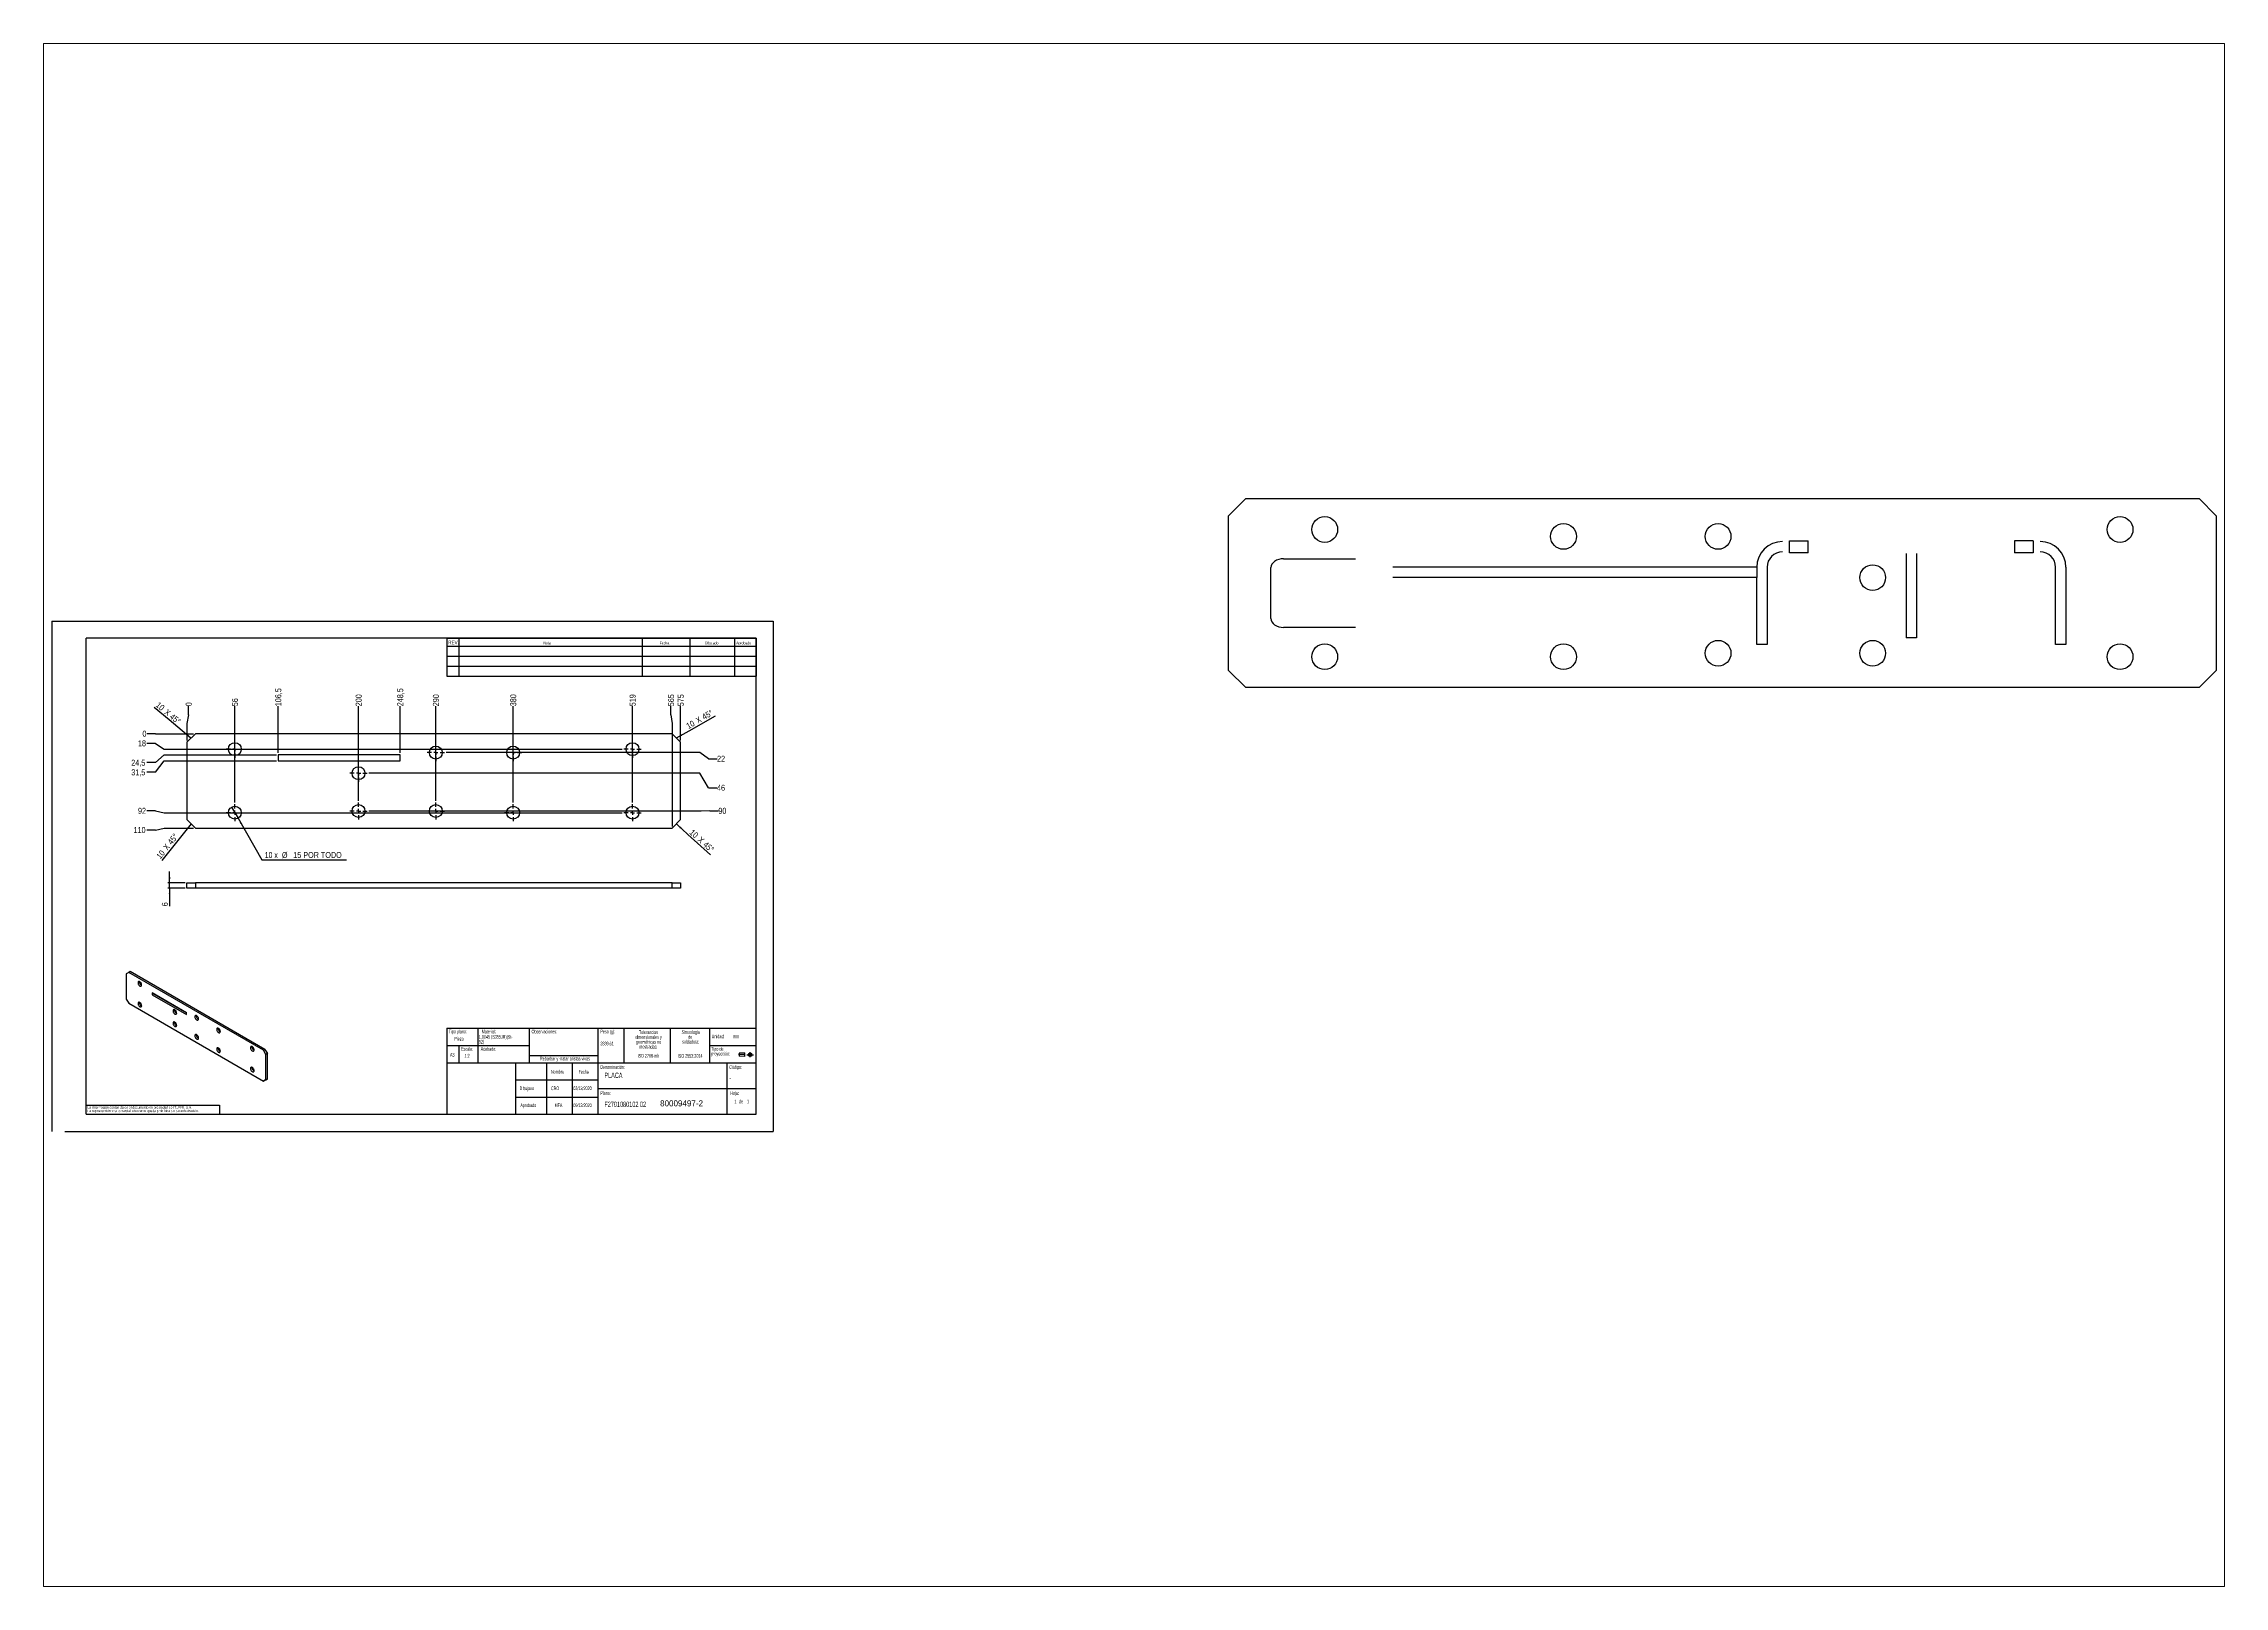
# Paper-space layout 'Presentación2' of a CAD drawing. Extents: x 30 to 267, y 21 to 189.
# The model-space entities are those that its viewports show. They can reach past a viewport. Long polylines and large blocks are cut down to what shows.
import ezdxf

# ---------------------------------------------------------------- set-up
doc = ezdxf.new("R2010")
doc.units = 0
doc.linetypes.add('SLD-CENTRADA-TRAZOS-LARGOS', pattern=[19.05, 15.24, -1.27, 1.27, -1.27])
doc.linetypes.add('SLD-CONTINUA', pattern=[0])
doc.layers.get('0').update_dxf_attribs({"linetype": 'CONTINUOUS'})
for name, color, linetype in [('FORMATO', 7, 'SLD-CONTINUA'), ('MARCADO', 5, 'CONTINUOUS'), ('SLD-0', 179, 'SLD-CONTINUA')]:
    doc.layers.add(name, color=color, linetype=linetype)
doc.styles.add('SLDTEXTSTYLE0', font='TXT', dxfattribs={"width": 0.605})
doc.styles.add('SLDTEXTSTYLE1', font='TXT', dxfattribs={"width": 0.75})
doc.styles.add('SLDTEXTSTYLE2', font='TXT', dxfattribs={"width": 0.6875})
doc.dimstyles.new('SLDDIMSTYLE0', dxfattribs={"dimtxt": 3.5, "dimasz": 3.5, "dimexe": 0, "dimexo": 0.0625, "dimgap": 0.875, "dimtad": 0, "dimtih": 1, "dimtoh": 1, "dimdec": 0, "dimlfac": 2, "dimrnd": 1e-09, "dimdsep": 46, "dimtxsty": 'SLDTEXTSTYLE1', "dimblk1": 'NONE', "dimblk2": 'NONE', "dimsah": 1, "dimcen": 0.09, "dimadec": 0, "dimazin": 0, "dimtfac": 1, "dimtdec": 0, "dimtofl": 0, "dimtmove": 0, "dimatfit": 3, "dimldrblk": 'NONE', "dimfxl": 1, "dimtolj": 1, "dimtzin": 12, "dimarcsym": 0})
doc.dimstyles.new('SLDDIMSTYLE1', dxfattribs={"dimtxt": 3.5, "dimasz": 3.5, "dimexe": 0, "dimexo": 0.0625, "dimgap": 0.875, "dimtad": 0, "dimtih": 1, "dimtoh": 1, "dimdec": 1, "dimlfac": 2, "dimrnd": 1e-09, "dimzin": 12, "dimdsep": 46, "dimtxsty": 'SLDTEXTSTYLE1', "dimblk1": 'NONE', "dimblk2": 'NONE', "dimsah": 1, "dimcen": 0.09, "dimadec": 0, "dimazin": 0, "dimtfac": 1, "dimtdec": 1, "dimtofl": 0, "dimtmove": 0, "dimatfit": 3, "dimldrblk": 'NONE', "dimfxl": 1, "dimtolj": 1, "dimtzin": 12, "dimarcsym": 0})
doc.dimstyles.new('SLDDIMSTYLE2', dxfattribs={"dimtxt": 3.5, "dimasz": 3.5, "dimexe": 0, "dimexo": 0.0625, "dimgap": 0.875, "dimtad": 0, "dimtih": 1, "dimtoh": 1, "dimdec": 6, "dimlfac": 2, "dimrnd": 1e-09, "dimzin": 12, "dimdsep": 46, "dimtxsty": 'SLDTEXTSTYLE1', "dimblk1": 'NONE', "dimsah": 1, "dimcen": 0, "dimadec": 0, "dimazin": 0, "dimtfac": 1, "dimtdec": 1, "dimtmove": 0, "dimatfit": 3, "dimldrblk": 'NONE', "dimfxl": 1, "dimtolj": 1, "dimtzin": 12, "dimarcsym": 0})
doc.dimstyles.new('SLDDIMSTYLE3', dxfattribs={"dimtxt": 3.5, "dimasz": 3.5, "dimexe": 0, "dimexo": 0.0625, "dimgap": 0.875, "dimtad": 1, "dimdec": 1, "dimlfac": 2, "dimrnd": 1e-09, "dimzin": 12, "dimdsep": 46, "dimtxsty": 'SLDTEXTSTYLE1', "dimsah": 1, "dimcen": 0.09, "dimadec": 0, "dimazin": 0, "dimtfac": 1, "dimtdec": 1, "dimtmove": 0, "dimatfit": 0, "dimfxl": 1, "dimtolj": 1, "dimtzin": 12, "dimarcsym": 0})

# ---------------------------------------------------------------- blocks, each defined once
blk = doc.blocks.new('BLOQUE3')
at = {"color": 7, "linetype": 'SLD-CENTRADA-TRAZOS-LARGOS'}
for p, q in [((397.9, 130.1), (394.8, 130.1)), ((398.9, 130), (402.2, 130)), ((400.5, 128.8), (400.5, 131.2))]:
    blk.add_line(p, q, dxfattribs=at)
at = {"color": 7, "linetype": 'SLD-CONTINUA'}
for p, q in [((397.7, 130.9), (395.2, 130.8)), ((395.2, 130.8), (395.2, 129.3)), ((397.7, 129.2), (395.2, 129.3)), ((397.7, 130.9), (397.7, 129.2))]:
    blk.add_line(p, q, dxfattribs=at)
for radius in [0.892, 0.713]:
    blk.add_circle((400.5, 130), radius, dxfattribs=at)
blk = doc.blocks.new('SW_NOTE_0')
at = {"layer": 'SLD-0', "color": 0, "attachment_point": 2, "style": 'SLDTEXTSTYLE0'}
for s, insert, char_height in [('dimensionales y', (7.5, -0.1), 2.117), ('Tolerancias', (7.4, 2.7), 2.117), ('geométricas no', (7.5, -2.9), 2.117), ('mostradas:', (7.4, -5.7), 2.12)]:
    blk.add_mtext(s, dxfattribs=dict(at, insert=insert, char_height=char_height))
blk = doc.blocks.new('SW_NOTE_0_1')
at = {"layer": 'SLD-0', "color": 0, "attachment_point": 1, "style": 'SLDTEXTSTYLE0'}
for s, insert, char_height in [('Tipo de', (0, 2.7), 2.12), ('proyección:', (0, -0.1), 2.117)]:
    blk.add_mtext(s, dxfattribs=dict(at, insert=insert, char_height=char_height))
blk = doc.blocks.new('SW_NOTE_0_2')
at = {"layer": 'SLD-0', "color": 0, "char_height": 2.12, "attachment_point": 2, "style": 'SLDTEXTSTYLE0'}
for s, insert in [('Simbologia', (7.1, 2.7)), ('de', (6.8, -0.1)), ('soldadura:', (7.1, -2.9))]:
    blk.add_mtext(s, dxfattribs=dict(at, insert=insert))
blk = doc.blocks.new('SW_NOTE_0_3')
at = {"layer": 'SLD-0', "color": 0, "attachment_point": 1, "style": 'SLDTEXTSTYLE0'}
for s, insert, char_height in [('1.0045 (S355JR)(St-', (0, 2.7), 2.117), ('52)', (0, -0.1), 2.12)]:
    blk.add_mtext(s, dxfattribs=dict(at, insert=insert, char_height=char_height))
blk = doc.blocks.new('SW_NOTE_0_4')
at = {"layer": 'SLD-0', "color": 0, "char_height": 1.5, "attachment_point": 1, "style": 'SLDTEXTSTYLE1'}
for s, insert in [('La información contenida en el documento es propiedad de ITURRI, S.A.', (0, 1.9)), ('La reproducción total o parcial a terceros queda prohibida sin su autorización.', (0, -0.1))]:
    blk.add_mtext(s, dxfattribs=dict(at, insert=insert))
blk = doc.blocks.new('SW_NOTE_0_5')
at = {"layer": 'SLD-0', "color": 0, "attachment_point": 2, "style": 'SLDTEXTSTYLE0'}
for s, insert, char_height in [('dimensionales y', (7.5, -0.1), 2.117), ('Tolerancias', (7.4, 2.7), 2.117), ('geométricas no', (7.5, -2.9), 2.117), ('mostradas:', (7.4, -5.7), 2.12)]:
    blk.add_mtext(s, dxfattribs=dict(at, insert=insert, char_height=char_height))
blk = doc.blocks.new('SW_NOTE_0_6')
at = {"layer": 'SLD-0', "color": 0, "attachment_point": 1, "style": 'SLDTEXTSTYLE0'}
for s, insert, char_height in [('Tipo de', (0, 2.7), 2.12), ('proyección:', (0, -0.1), 2.117)]:
    blk.add_mtext(s, dxfattribs=dict(at, insert=insert, char_height=char_height))
blk = doc.blocks.new('SW_NOTE_0_7')
at = {"layer": 'SLD-0', "color": 0, "char_height": 2.12, "attachment_point": 2, "style": 'SLDTEXTSTYLE0'}
for s, insert in [('Simbologia', (7.1, 2.7)), ('de', (6.8, -0.1)), ('soldadura:', (7.1, -2.9))]:
    blk.add_mtext(s, dxfattribs=dict(at, insert=insert))
blk = doc.blocks.new('SW_NOTE_0_8')
at = {"layer": 'SLD-0', "color": 0, "attachment_point": 1, "style": 'SLDTEXTSTYLE0'}
for s, insert, char_height in [('1.0045 (S355JR)(St-', (0, 2.7), 2.117), ('52)', (0, -0.1), 2.12)]:
    blk.add_mtext(s, dxfattribs=dict(at, insert=insert, char_height=char_height))
blk = doc.blocks.new('SW_NOTE_0_9')
at = {"layer": 'SLD-0', "color": 0, "char_height": 1.5, "attachment_point": 1, "style": 'SLDTEXTSTYLE1'}
for s, insert in [('La información contenida en el documento es propiedad de ITURRI, S.A.', (0, 1.9)), ('La reproducción total o parcial a terceros queda prohibida sin su autorización.', (0, -0.1))]:
    blk.add_mtext(s, dxfattribs=dict(at, insert=insert))
blk = doc.blocks.new('_D')
at = {"layer": 'FORMATO', "transparency": 16777216}
for p, q in [((79.7, 242.4), (78.6, 237.4)), ((79.7, 242.4), (79.7, 247.4)), ((78.6, 237.4), (78.6, 227.4))]:
    blk.add_line(p, q, dxfattribs=at)
at = {"layer": 'FORMATO', "transparency": 16777216, "insert": (78, 247.4), "char_height": 3.5, "attachment_point": 1, "rotation": 90, "style": 'SLDTEXTSTYLE1'}
blk.add_mtext('0', dxfattribs=at)
blk = doc.blocks.new('_NONE')
blk = doc.blocks.new('_D_1')
at = {"layer": 'FORMATO', "color": 7, "transparency": 16777216}
blk.add_line((106.6, 191.4), (106.6, 247.4), dxfattribs=at)
at = {"layer": 'FORMATO', "color": 7, "transparency": 16777216, "insert": (104.9, 247.4), "char_height": 3.5, "attachment_point": 1, "rotation": 90, "style": 'SLDTEXTSTYLE1'}
blk.add_mtext('56', dxfattribs=at)
blk = doc.blocks.new('_D_2')
at = {"layer": 'FORMATO', "color": 7, "transparency": 16777216}
blk.add_line((131.8, 220.2), (131.8, 247.4), dxfattribs=at)
at = {"layer": 'FORMATO', "color": 7, "transparency": 16777216, "insert": (130.1, 247.4), "char_height": 3.5, "attachment_point": 1, "rotation": 90, "style": 'SLDTEXTSTYLE1'}
blk.add_mtext('106,5', dxfattribs=at)
blk = doc.blocks.new('_D_3')
at = {"layer": 'FORMATO', "color": 7, "transparency": 16777216}
blk.add_line((178.6, 192.4), (178.6, 247.4), dxfattribs=at)
at = {"layer": 'FORMATO', "color": 7, "transparency": 16777216, "insert": (176.9, 247.4), "char_height": 3.5, "attachment_point": 1, "rotation": 90, "style": 'SLDTEXTSTYLE1'}
blk.add_mtext('200', dxfattribs=at)
blk = doc.blocks.new('_D_4')
at = {"layer": 'FORMATO', "color": 7, "transparency": 16777216}
blk.add_line((202.8, 220.2), (202.8, 247.4), dxfattribs=at)
at = {"layer": 'FORMATO', "color": 7, "transparency": 16777216, "insert": (201.1, 247.4), "char_height": 3.5, "attachment_point": 1, "rotation": 90, "style": 'SLDTEXTSTYLE1'}
blk.add_mtext('248,5', dxfattribs=at)
blk = doc.blocks.new('_D_5')
at = {"layer": 'FORMATO', "color": 7, "transparency": 16777216}
blk.add_line((223.6, 192.4), (223.6, 247.4), dxfattribs=at)
at = {"layer": 'FORMATO', "color": 7, "transparency": 16777216, "insert": (221.9, 247.4), "char_height": 3.5, "attachment_point": 1, "rotation": 90, "style": 'SLDTEXTSTYLE1'}
blk.add_mtext('290', dxfattribs=at)
blk = doc.blocks.new('_D_6')
at = {"layer": 'FORMATO', "color": 7, "transparency": 16777216}
blk.add_line((268.6, 191.4), (268.6, 247.4), dxfattribs=at)
at = {"layer": 'FORMATO', "color": 7, "transparency": 16777216, "insert": (266.9, 247.4), "char_height": 3.5, "attachment_point": 1, "rotation": 90, "style": 'SLDTEXTSTYLE1'}
blk.add_mtext('380', dxfattribs=at)
blk = doc.blocks.new('_D_7')
at = {"layer": 'FORMATO', "color": 7, "transparency": 16777216}
blk.add_line((338.1, 191.4), (338.1, 247.4), dxfattribs=at)
at = {"layer": 'FORMATO', "color": 7, "transparency": 16777216, "insert": (336.4, 247.4), "char_height": 3.5, "attachment_point": 1, "rotation": 90, "style": 'SLDTEXTSTYLE1'}
blk.add_mtext('519', dxfattribs=at)
blk = doc.blocks.new('_D_8')
at = {"layer": 'FORMATO', "color": 7, "transparency": 16777216}
for p, q in [((360.5, 242.4), (360.5, 247.4)), ((360.5, 242.4), (361.1, 237.4)), ((361.1, 237.4), (361.1, 177.4))]:
    blk.add_line(p, q, dxfattribs=at)
at = {"layer": 'FORMATO', "color": 7, "transparency": 16777216, "insert": (358.8, 247.4), "char_height": 3.5, "attachment_point": 1, "rotation": 90, "style": 'SLDTEXTSTYLE1'}
blk.add_mtext('565', dxfattribs=at)
blk = doc.blocks.new('_D_9')
at = {"layer": 'FORMATO', "color": 7, "transparency": 16777216}
blk.add_line((366.1, 227.4), (366.1, 247.4), dxfattribs=at)
at = {"layer": 'FORMATO', "color": 7, "transparency": 16777216, "insert": (364.4, 247.4), "char_height": 3.5, "attachment_point": 1, "rotation": 90, "style": 'SLDTEXTSTYLE1'}
blk.add_mtext('575', dxfattribs=at)
blk = doc.blocks.new('_D_10')
at = {"layer": 'FORMATO', "transparency": 16777216}
for p, q in [((60.4, 231.4), (55.4, 231.4)), ((60.4, 231.4), (65.4, 231.4)), ((65.4, 231.4), (82.6, 231.4))]:
    blk.add_line(p, q, dxfattribs=at)
at = {"layer": 'FORMATO', "transparency": 16777216, "insert": (52.8, 233.2), "char_height": 3.5, "attachment_point": 1, "style": 'SLDTEXTSTYLE1'}
blk.add_mtext('0', dxfattribs=at)
blk = doc.blocks.new('_D_11')
at = {"layer": 'FORMATO', "color": 7, "transparency": 16777216}
for p, q in [((60.4, 225.8), (55.4, 225.8)), ((60.4, 225.8), (65.4, 222.4)), ((65.4, 222.4), (332.1, 222.4))]:
    blk.add_line(p, q, dxfattribs=at)
at = {"layer": 'FORMATO', "color": 7, "transparency": 16777216, "insert": (50.2, 227.6), "char_height": 3.5, "attachment_point": 1, "style": 'SLDTEXTSTYLE1'}
blk.add_mtext('18', dxfattribs=at)
blk = doc.blocks.new('_D_12')
at = {"layer": 'FORMATO', "color": 7, "transparency": 16777216}
for p, q in [((377.3, 220.4), (229.6, 220.4)), ((382.3, 216.8), (377.3, 220.4)), ((382.3, 216.8), (387.3, 216.8))]:
    blk.add_line(p, q, dxfattribs=at)
at = {"layer": 'FORMATO', "color": 7, "transparency": 16777216, "insert": (387.3, 218.6), "char_height": 3.5, "attachment_point": 1, "style": 'SLDTEXTSTYLE1'}
blk.add_mtext('22', dxfattribs=at)
blk = doc.blocks.new('_D_13')
at = {"layer": 'FORMATO', "color": 7, "transparency": 16777216}
for p, q in [((60.4, 214.6), (65.4, 219.2)), ((65.4, 219.2), (130.8, 219.2)), ((60.4, 214.6), (55.4, 214.6))]:
    blk.add_line(p, q, dxfattribs=at)
at = {"layer": 'FORMATO', "color": 7, "transparency": 16777216, "insert": (46.3, 216.3), "char_height": 3.5, "attachment_point": 1, "style": 'SLDTEXTSTYLE1'}
blk.add_mtext('24,5', dxfattribs=at)
blk = doc.blocks.new('_D_14')
at = {"layer": 'FORMATO', "color": 7, "transparency": 16777216}
for p, q in [((60.4, 209), (55.4, 209)), ((60.4, 209), (65.4, 215.7)), ((65.4, 215.7), (130.8, 215.7))]:
    blk.add_line(p, q, dxfattribs=at)
at = {"layer": 'FORMATO', "color": 7, "transparency": 16777216, "insert": (46.3, 210.7), "char_height": 3.5, "attachment_point": 1, "style": 'SLDTEXTSTYLE1'}
blk.add_mtext('31,5', dxfattribs=at)
blk = doc.blocks.new('_D_15')
at = {"layer": 'FORMATO', "color": 7, "transparency": 16777216}
for p, q in [((377.3, 208.4), (184.6, 208.4)), ((382.3, 200), (377.3, 208.4)), ((382.3, 200), (387.3, 200))]:
    blk.add_line(p, q, dxfattribs=at)
at = {"layer": 'FORMATO', "color": 7, "transparency": 16777216, "insert": (387.3, 201.7), "char_height": 3.5, "attachment_point": 1, "style": 'SLDTEXTSTYLE1'}
blk.add_mtext('46', dxfattribs=at)
blk = doc.blocks.new('_D_16')
at = {"layer": 'FORMATO', "color": 7, "transparency": 16777216}
for p, q in [((378.1, 186.4), (184.6, 186.4)), ((383.1, 186.6), (378.1, 186.4)), ((383.1, 186.6), (388.1, 186.6))]:
    blk.add_line(p, q, dxfattribs=at)
at = {"layer": 'FORMATO', "color": 7, "transparency": 16777216, "insert": (388.1, 188.3), "char_height": 3.5, "attachment_point": 1, "style": 'SLDTEXTSTYLE1'}
blk.add_mtext('90', dxfattribs=at)
blk = doc.blocks.new('_D_17')
at = {"layer": 'FORMATO', "color": 7, "transparency": 16777216}
for p, q in [((60.4, 186.6), (55.4, 186.6)), ((60.4, 186.6), (65.4, 185.4)), ((65.4, 185.4), (332.1, 185.4))]:
    blk.add_line(p, q, dxfattribs=at)
at = {"layer": 'FORMATO', "color": 7, "transparency": 16777216, "insert": (50.2, 188.3), "char_height": 3.5, "attachment_point": 1, "style": 'SLDTEXTSTYLE1'}
blk.add_mtext('92', dxfattribs=at)
blk = doc.blocks.new('_D_18')
at = {"layer": 'FORMATO', "color": 7, "transparency": 16777216}
for p, q in [((60.4, 175.3), (55.4, 175.3)), ((60.4, 175.3), (65.4, 176.4)), ((65.4, 176.4), (82.6, 176.4))]:
    blk.add_line(p, q, dxfattribs=at)
at = {"layer": 'FORMATO', "color": 7, "transparency": 16777216, "insert": (47.6, 177.1), "char_height": 3.5, "attachment_point": 1, "style": 'SLDTEXTSTYLE1'}
blk.add_mtext('110', dxfattribs=at)
blk = doc.blocks.new('SW_CHAMFER_DIMENSION_0')
at = {"layer": 'FORMATO', "color": 0}
for p, q in [((8.7, -7.2), (0, 0)), ((21.5, -17.8), (8.7, -7.2))]:
    blk.add_line(p, q, dxfattribs=at)
blk.add_solid([(21.5, -17.8), (19.2, -15.1), (18.5, -15.9)], dxfattribs=at)
at = {"layer": 'FORMATO', "color": 0, "char_height": 3.5, "attachment_point": 1, "rotation": 320.4337, "style": 'SLDTEXTSTYLE1'}
for s, insert in [('10', (2.9, 3.5)), ('X', (7.9, -0.7)), ('45°', (11, -3.3))]:
    blk.add_mtext(s, dxfattribs=dict(at, insert=insert))
blk = doc.blocks.new('SW_CHAMFER_DIMENSION_1')
at = {"layer": 'FORMATO', "color": 0}
for p, q in [((17.1, 21.3), (7.1, 8.8)), ((7.1, 8.8), (0, 0))]:
    blk.add_line(p, q, dxfattribs=at)
blk.add_solid([(17.1, 21.3), (14.5, 18.9), (15.3, 18.3)], dxfattribs=at)
at = {"layer": 'FORMATO', "color": 0, "char_height": 3.5, "attachment_point": 1, "rotation": 51.2701, "style": 'SLDTEXTSTYLE1'}
for s, insert in [('45°', (3.1, 11.1)), ('10', (-3.5, 2.8)), ('X', (0.5, 7.9))]:
    blk.add_mtext(s, dxfattribs=dict(at, insert=insert))
blk = doc.blocks.new('SW_CHAMFER_DIMENSION_2')
at = {"layer": 'FORMATO', "color": 0}
for p, q in [((-6.7, 6.2), (0, 0)), ((0, 0), (13.1, -11.9))]:
    blk.add_line(p, q, dxfattribs=at)
blk.add_solid([(-6.7, 6.2), (-4.5, 3.4), (-3.8, 4.2)], dxfattribs=at)
at = {"layer": 'FORMATO', "color": 0, "char_height": 3.5, "attachment_point": 1, "rotation": 317.7625, "style": 'SLDTEXTSTYLE1'}
for s, insert in [('10', (3, 3.3)), ('X', (7.8, -1)), ('45°', (10.9, -3.8))]:
    blk.add_mtext(s, dxfattribs=dict(at, insert=insert))
blk = doc.blocks.new('SW_CHAMFER_DIMENSION_3')
at = {"layer": 'FORMATO', "color": 0}
for p, q in [((-7.5, -4.2), (0, 0)), ((0, 0), (15.3, 8.7))]:
    blk.add_line(p, q, dxfattribs=at)
blk.add_solid([(-7.5, -4.2), (-4.2, -3), (-4.7, -2.1)], dxfattribs=at)
at = {"layer": 'FORMATO', "color": 0, "char_height": 3.5, "attachment_point": 1, "rotation": 29.6198, "style": 'SLDTEXTSTYLE1'}
for s, insert in [('10', (-2.2, 3.9)), ('X', (3.4, 7.1)), ('45°', (7, 9.2))]:
    blk.add_mtext(s, dxfattribs=dict(at, insert=insert))
blk = doc.blocks.new('_D_19')
at = {"layer": 'FORMATO', "transparency": 16777216}
for p, q in [((104.7, 188.7), (108.5, 182.2)), ((108.5, 182.2), (122.4, 158.1)), ((122.4, 158.1), (171.5, 158.1))]:
    blk.add_line(p, q, dxfattribs=at)
blk.add_solid([(108.5, 182.2), (109.8, 178.9), (110.7, 179.4)], dxfattribs=at)
at = {"layer": 'FORMATO', "transparency": 16777216, "char_height": 3.5, "attachment_point": 1}
for s, insert, style in [('10 x', (124, 162.6), 'SLDTEXTSTYLE2'), ('%%c', (134, 162.6), 'SLDTEXTSTYLE1'), ('15 POR TODO', (140.6, 162.6), 'SLDTEXTSTYLE1')]:
    blk.add_mtext(s, dxfattribs=dict(at, insert=insert, style=style))
blk = doc.blocks.new('SW_CENTERMARKSYMBOL_0')
at = {"layer": 'FORMATO', "color": 0}
for p, q in [((-2.5, 0), (-5, 0)), ((0, 0), (-1.25, 0)), ((0, 2.5), (0, 5)), ((0, 0), (0, 1.25)), ((0, 0), (0, -1.25)), ((0, 0), (1.25, 0)), ((2.5, 0), (5, 0)), ((0, -2.5), (0, -5))]:
    blk.add_line(p, q, dxfattribs=at)
blk = doc.blocks.new('SW_CENTERMARKSYMBOL_1')
at = {"layer": 'FORMATO', "color": 0}
for p, q in [((-2.5, 0), (-5, 0)), ((0, 0), (-1.25, 0)), ((0, 2.5), (0, 5)), ((0, 0), (0, 1.25)), ((0, 0), (0, -1.25)), ((0, 0), (1.25, 0)), ((2.5, 0), (5, 0)), ((0, -2.5), (0, -5))]:
    blk.add_line(p, q, dxfattribs=at)
blk = doc.blocks.new('SW_CENTERMARKSYMBOL_2')
at = {"layer": 'FORMATO', "color": 0}
for p, q in [((-2.5, 0), (-5, 0)), ((0, 0), (-1.25, 0)), ((0, 2.5), (0, 5)), ((0, 0), (0, 1.25)), ((0, 0), (0, -1.25)), ((0, 0), (1.25, 0)), ((2.5, 0), (5, 0)), ((0, -2.5), (0, -5))]:
    blk.add_line(p, q, dxfattribs=at)
blk = doc.blocks.new('SW_CENTERMARKSYMBOL_3')
at = {"layer": 'FORMATO', "color": 0}
for p, q in [((-2.5, 0), (-5, 0)), ((0, 0), (-1.25, 0)), ((0, 2.5), (0, 5)), ((0, 0), (0, 1.25)), ((0, 0), (0, -1.25)), ((0, 0), (1.25, 0)), ((2.5, 0), (5, 0)), ((0, -2.5), (0, -5))]:
    blk.add_line(p, q, dxfattribs=at)
blk = doc.blocks.new('SW_CENTERMARKSYMBOL_4')
at = {"layer": 'FORMATO', "color": 0}
for p, q in [((-2.5, 0), (-5, 0)), ((0, 0), (-1.25, 0)), ((0, 2.5), (0, 5)), ((0, 0), (0, 1.25)), ((0, 0), (0, -1.25)), ((0, 0), (1.25, 0)), ((2.5, 0), (5, 0)), ((0, -2.5), (0, -5))]:
    blk.add_line(p, q, dxfattribs=at)
blk = doc.blocks.new('SW_CENTERMARKSYMBOL_5')
at = {"layer": 'FORMATO', "color": 0}
for p, q in [((-2.5, 0), (-5, 0)), ((0, 0), (-1.25, 0)), ((0, 2.5), (0, 5)), ((0, 0), (0, 1.25)), ((0, 0), (0, -1.25)), ((0, 0), (1.25, 0)), ((2.5, 0), (5, 0)), ((0, -2.5), (0, -5))]:
    blk.add_line(p, q, dxfattribs=at)
blk = doc.blocks.new('SW_CENTERMARKSYMBOL_6')
at = {"layer": 'FORMATO', "color": 0}
for p, q in [((-2.5, 0), (-5, 0)), ((0, 0), (-1.25, 0)), ((0, 2.5), (0, 5)), ((0, 0), (0, 1.25)), ((0, 0), (0, -1.25)), ((0, 0), (1.25, 0)), ((2.5, 0), (5, 0)), ((0, -2.5), (0, -5))]:
    blk.add_line(p, q, dxfattribs=at)
blk = doc.blocks.new('SW_CENTERMARKSYMBOL_7')
at = {"layer": 'FORMATO', "color": 0}
for p, q in [((-2.5, 0), (-5, 0)), ((0, 0), (-1.25, 0)), ((0, 2.5), (0, 5)), ((0, 0), (0, 1.25)), ((0, 0), (0, -1.25)), ((0, 0), (1.25, 0)), ((2.5, 0), (5, 0)), ((0, -2.5), (0, -5))]:
    blk.add_line(p, q, dxfattribs=at)
blk = doc.blocks.new('SW_CENTERMARKSYMBOL_8')
at = {"layer": 'FORMATO', "color": 0}
for p, q in [((-2.5, 0), (-5, 0)), ((0, 0), (-1.25, 0)), ((0, 2.5), (0, 5)), ((0, 0), (0, 1.25)), ((0, 0), (0, -1.25)), ((0, 0), (1.25, 0)), ((2.5, 0), (5, 0)), ((0, -2.5), (0, -5))]:
    blk.add_line(p, q, dxfattribs=at)
blk = doc.blocks.new('SW_CENTERMARKSYMBOL_9')
at = {"layer": 'FORMATO', "color": 0}
for p, q in [((-2.5, 0), (-5, 0)), ((0, 0), (-1.25, 0)), ((0, 2.5), (0, 5)), ((0, 0), (0, 1.25)), ((0, 0), (0, -1.25)), ((0, 0), (1.25, 0)), ((2.5, 0), (5, 0)), ((0, -2.5), (0, -5))]:
    blk.add_line(p, q, dxfattribs=at)
blk = doc.blocks.new('_D_20')
at = {"layer": 'FORMATO', "color": 7, "transparency": 16777216}
for p, q in [((77.6, 144.6), (67.6, 144.6)), ((77.6, 141.6), (67.6, 141.6)), ((68.6, 144.6), (68.6, 151.3)), ((68.6, 141.6), (68.6, 144.6)), ((68.6, 141.6), (68.6, 131))]:
    blk.add_line(p, q, dxfattribs=at)
for points in [[(68.6, 144.6), (69.1, 148.1), (68.1, 148.1)], [(68.6, 141.6), (68.1, 138.1), (69.1, 138.1)]]:
    blk.add_solid(points, dxfattribs=at)
at = {"layer": 'FORMATO', "color": 7, "transparency": 16777216, "insert": (64.1, 131), "char_height": 3.5, "attachment_point": 1, "rotation": 90, "style": 'SLDTEXTSTYLE1'}
blk.add_mtext('6', dxfattribs=at)

msp = doc.modelspace()

# ---------------------------------------------------------------- linework, layer by layer
at = {"color": 7, "linetype": 'SLD-CONTINUA'}
for p, q in [((695.11395429, 368.23984443), (685.11393403, 358.23984465)), ((695.11395429, 368.23984443), (1250.11394654, 368.23984443)), ((1260.11394446, 358.23984465), (1250.11394654, 368.23984443)), ((685.11393403, 268.23984667), (685.11393403, 358.23984465)), ((1260.11394446, 358.23984465), (1260.11394446, 268.23984667)), ((1011.6139475, 343.73984507), (1022.6139475, 343.73984507)), ((1011.6139475, 343.23984499), (1011.6139475, 343.73984507)), ((1011.6139475, 336.73984491), (1011.6139475, 343.23984499)), ((1022.6139475, 336.73984491), (1022.6139475, 343.73984507)), ((1142.61394656, 343.73984507), (1142.61394656, 336.73984491)), ((1153.61394656, 343.73984507), (1153.61394656, 343.23984499)), ((1153.61394656, 343.23984499), (1153.61394656, 336.73984491)), ((1022.6139475, 336.73984491), (1011.6139475, 336.73984491)), ((1153.61394656, 336.73984491), (1142.61394656, 336.73984491)), ((0, 297), (420, 297)), ((0, 297), (0, -0.00134922)), ((420, 297), (420, 0)), ((410, 287), (20, 287)), ((20, 10), (20, 287)), ((410, 10), (410, 287)), ((685.11393403, 268.23984667), (695.11395429, 258.2398413)), ((1250.11394654, 258.2398413), (1260.11394446, 268.23984667)), ((1250.11394654, 258.2398413), (695.11395429, 258.2398413)), ((83.59751224, 231.44508688), (78.59751701, 226.44508792)), ((361.09751582, 231.44508688), (83.59751224, 231.44508688)), ((366.09751105, 226.44508792), (361.09751582, 231.44508688)), ((78.59751701, 226.44508792), (78.59751701, 181.44508614)), ((202.84751363, 219.1950872), (131.84751689, 219.1950872)), ((131.84751689, 219.1950872), (131.84751689, 215.69508663)), ((202.84751363, 215.69508663), (202.84751363, 219.1950872)), ((366.09751105, 181.44508614), (366.09751105, 226.44508792)), ((131.84751689, 215.69508663), (202.84751363, 215.69508663)), ((78.59751701, 181.44508614), (83.59751224, 176.44508718)), ((361.09751582, 176.44508718), (366.09751105, 181.44508614)), ((83.59751224, 176.44508718), (361.09751582, 176.44508718)), ((78.59751701, 141.58194399), (78.59751701, 144.58194401)), ((78.59751701, 144.58194401), (83.59751224, 144.58194401)), ((83.59751224, 141.58194399), (78.59751701, 141.58194399)), ((83.59751224, 144.58194401), (83.59751224, 141.58194399)), ((361.09751582, 144.58194401), (83.59751224, 144.58194401)), ((361.09751582, 141.58194399), (83.59751224, 141.58194399)), ((361.09751582, 141.58194399), (361.09751582, 144.58194401)), ((361.09751582, 144.58194401), (366.09751105, 144.58194401)), ((366.09751105, 141.58194399), (361.09751582, 141.58194399)), ((366.09751105, 144.58194401), (366.09751105, 141.58194399)), ((44.77846209, 92.55234705), (43.36424988, 91.7356731)), ((43.36424988, 91.7356731), (43.36424988, 77.0379379)), ((45.62699024, 93.04219192), (44.77846209, 92.55234705)), ((123.26731582, 47.24169626), (44.77846209, 92.55234705)), ((124.11584396, 47.73154113), (45.62699024, 93.04219192)), ((43.36424988, 77.0379379), (44.77846209, 74.58844929)), ((78.50745595, 69.07996348), (58.42562429, 80.67295814)), ((58.42562429, 80.67295814), (58.42562429, 79.52980081)), ((59.27415243, 80.01964568), (58.42562429, 79.52980081)), ((58.42562429, 79.52980081), (78.50745595, 67.93680616)), ((59.27415243, 80.18311327), (59.27415243, 80.01964568)), ((59.27415243, 80.01964568), (78.50745582, 68.91649598)), ((44.77846209, 74.58844929), (123.26731582, 29.2777985)), ((78.50745595, 67.93680616), (78.50745595, 69.07996348)), ((230, 60), (410, 60)), ((230, 60), (230, 10)), ((123.26731582, 47.24169626), (124.11584396, 47.73154113)), ((124.68152803, 44.79220764), (123.26731582, 47.24169626)), ((124.11584396, 47.73154113), (125.53005618, 45.28205251)), ((125.53005618, 45.28205251), (124.68152803, 44.79220764)), ((124.68152803, 30.09447244), (124.68152803, 44.79220764)), ((125.53005618, 30.58431732), (125.53005618, 45.28205251)), ((123.26731582, 29.2777985), (124.68152803, 30.09447244)), ((124.11584396, 29.76764337), (123.26731582, 29.2777985)), ((125.53005618, 30.58431732), (124.11584396, 29.76764337)), ((124.68152803, 30.09447244), (125.53005618, 30.58431732)), ((7.53061837, 0), (420, 0)), ((20, 10), (410, 10))]:
    msp.add_line(p, q, dxfattribs=at)
msp.add_line((1153.61394656, 343.73984507), (1142.61394656, 343.73984507))
at = {"color": 7, "linetype": 'SLD-CONTINUA', "flags": 128}
for points in [[(52.34450418, 85.24501713), (52.31970708, 85.5226306), (52.24647483, 85.8158929), (52.12822974, 86.1110935), (51.97050148, 86.39442899), (51.78066786, 86.65264856), (51.56760079, 86.87368053), (51.341268, 87.0471878), (51.11224834, 87.16505935), (50.89125345, 87.22178192), (50.68861562, 87.21470399), (50.51380946, 87.14415678), (50.37501145, 87.01343722), (50.27870801, 86.82866004), (50.22940252, 86.59846451), (50.22940252, 86.33361414), (50.27870801, 86.04649171), (50.37501145, 85.75052494), (50.51380946, 85.45955262), (50.68861562, 85.18717851), (50.89125345, 84.94613961), (51.11224834, 84.74770691), (51.341268, 84.601158), (51.56760079, 84.51334699), (51.78066786, 84.48837726), (51.97050148, 84.52741959), (52.12822974, 84.62864531), (52.24647483, 84.78732303), (52.31970708, 84.99603377), (52.34450418, 85.24501713)], [(51.08967067, 87.17352856), (51.07793067, 87.08830938), (51.07793067, 86.82345901), (51.12723616, 86.53633658), (51.2235396, 86.24036981), (51.3623376, 85.94939749), (51.53714376, 85.67702338), (51.73978159, 85.43598448), (51.96077649, 85.23755178), (52.18979614, 85.09100287), (52.32654791, 85.03096103)], [(52.34450418, 73.16021296), (52.31970708, 73.43782643), (52.24647483, 73.73108933), (52.12822974, 74.02628993), (51.97050148, 74.30962482), (51.78066786, 74.56784439), (51.56760079, 74.78887666), (51.341268, 74.96238393), (51.11224834, 75.08025548), (50.89125345, 75.13697805), (50.68861562, 75.12989981), (50.51380946, 75.05935261), (50.37501145, 74.92863305), (50.27870801, 74.74385586), (50.22940252, 74.51366034), (50.22940252, 74.24880997), (50.27870801, 73.96168754), (50.37501145, 73.66572077), (50.51380946, 73.37474844), (50.68861562, 73.10237434), (50.89125345, 72.86133574), (51.11224834, 72.66290304), (51.341268, 72.51635413), (51.56760079, 72.42854312), (51.78066786, 72.40357309), (51.97050148, 72.44261542), (52.12822974, 72.54384175), (52.24647483, 72.70251947), (52.31970708, 72.9112296), (52.34450418, 73.16021296)], [(51.08967067, 75.088725), (51.07793067, 75.00350521), (51.07793067, 74.73865484), (51.12723616, 74.45153241), (51.2235396, 74.15556564), (51.3623376, 73.86459331), (51.53714376, 73.59221921), (51.73978159, 73.35118061), (51.96077649, 73.15274791), (52.18979614, 73.006199), (52.32654791, 72.94615717)], [(72.70918071, 68.91611092), (72.68438256, 69.19372485), (72.61114925, 69.48698821), (72.49290416, 69.78218896), (72.33517695, 70.06552339), (72.14534228, 70.32374357), (71.93227732, 70.54477463), (71.70594347, 70.7182825), (71.47692487, 70.83615345), (71.25592998, 70.89287602), (71.05329109, 70.88579854), (70.87848598, 70.81525057), (70.73968588, 70.68453223), (70.64338243, 70.49975504), (70.594078, 70.26955921), (70.594078, 70.00470839), (70.64338243, 69.71758687), (70.73968588, 69.42162002), (70.87848598, 69.13064656), (71.05329109, 68.85827295), (71.25592998, 68.61723367), (71.47692487, 68.41880095), (71.70594347, 68.27225259), (71.93227732, 68.18444093), (72.14534228, 68.15947253), (72.33517695, 68.19851411), (72.49290416, 68.29974062), (72.61114925, 68.45841842), (72.68438256, 68.66712848), (72.70918071, 68.91611092)], [(72.70918071, 61.73055181), (72.68438256, 62.00816589), (72.61114925, 62.3014288), (72.49290416, 62.5966297), (72.33517695, 62.87996429), (72.14534228, 63.13818416), (71.93227732, 63.35921552), (71.70594347, 63.5327234), (71.47692487, 63.65059404), (71.25592998, 63.70731661), (71.05329109, 63.70023928), (70.87848598, 63.62969147), (70.73968588, 63.49897312), (70.64338243, 63.31419594), (70.594078, 63.0839998), (70.594078, 62.81914944), (70.64338243, 62.53202761), (70.73968588, 62.23606084), (70.87848598, 61.9450873), (71.05329109, 61.6727138), (71.25592998, 61.4316746), (71.47692487, 61.2332419), (71.70594347, 61.0866936), (71.93227732, 60.99888198), (72.14534228, 60.97391316), (72.33517695, 61.01295489), (72.49290416, 61.11418121), (72.61114925, 61.27285954), (72.68438256, 61.48156907), (72.70918071, 61.73055181)], [(71.45434509, 70.84462387), (71.44260614, 70.75940408), (71.44260614, 70.49455326), (71.49191058, 70.20743174), (71.58821402, 69.91146489), (71.72701413, 69.62049143), (71.90181924, 69.34811782), (72.10445812, 69.10707854), (72.32545302, 68.90864582), (72.55447162, 68.76209746), (72.69122339, 68.70205553)], [(71.45434509, 63.65906507), (71.44260614, 63.57384467), (71.44260614, 63.30899431), (71.49191058, 63.02187248), (71.58821402, 62.72590571), (71.72701413, 62.43493217), (71.90181924, 62.16255868), (72.10445812, 61.92151947), (72.32545302, 61.72308677), (72.55447162, 61.57653847), (72.69122339, 61.51649663)], [(85.43710249, 65.48783401), (85.41230486, 65.76544778), (85.33907142, 66.05871077), (85.22082659, 66.35391182), (85.06309919, 66.63724622), (84.87326452, 66.89546639), (84.66019903, 67.11649745), (84.43386535, 67.29000523), (84.20484663, 67.40787624), (83.98385155, 67.46459892), (83.78121358, 67.45752107), (83.60640786, 67.3869736), (83.46760805, 67.25625509), (83.37130434, 67.07147806), (83.32199984, 66.84128196), (83.32199984, 66.57643159), (83.37130434, 66.28930973), (83.46760805, 65.99334281), (83.60640786, 65.70236944), (83.78121358, 65.42999559), (83.98385155, 65.18895691), (84.20484663, 64.9905241), (84.43386535, 64.84397573), (84.66019903, 64.75616391), (84.87326452, 64.73119539), (85.06309919, 64.77023681), (85.22082659, 64.87146333), (85.33907142, 65.03014121), (85.41230486, 65.23885096), (85.43710249, 65.48783401)], [(84.1822672, 67.41634708), (84.17052798, 67.33112683), (84.17052798, 67.06627646), (84.21983249, 66.7791546), (84.31613619, 66.48318768), (84.454936, 66.19221431), (84.62974172, 65.91984046), (84.83237969, 65.67880178), (85.05337478, 65.48036897), (85.28239349, 65.3338206), (85.41914566, 65.27377824)], [(85.43710249, 54.38287897), (85.41230486, 54.66049275), (85.33907142, 54.95375573), (85.22082659, 55.24895648), (85.06309919, 55.53229118), (84.87326452, 55.79051105), (84.66019903, 56.01154272), (84.43386535, 56.1850505), (84.20484663, 56.3029212), (83.98385155, 56.35964388), (83.78121358, 56.35256603), (83.60640786, 56.28201857), (83.46760805, 56.15130005), (83.37130434, 55.96652302), (83.32199984, 55.73632692), (83.32199984, 55.47147656), (83.37130434, 55.18435469), (83.46760805, 54.88838777), (83.60640786, 54.5974144), (83.78121358, 54.32504055), (83.98385155, 54.08400188), (84.20484663, 53.88556907), (84.43386535, 53.7390207), (84.66019903, 53.65120917), (84.87326452, 53.62624005), (85.06309919, 53.66528178), (85.22082659, 53.76650799), (85.33907142, 53.92518647), (85.41230486, 54.13389592), (85.43710249, 54.38287897)], [(84.1822672, 56.31139204), (84.17052798, 56.22617179), (84.17052798, 55.96132143), (84.21983249, 55.67419956), (84.31613619, 55.37823264), (84.454936, 55.08725927), (84.62974172, 54.81488543), (84.83237969, 54.57384675), (85.05337478, 54.37541394), (85.28239349, 54.22886557), (85.41914566, 54.1688235)], [(98.16502479, 58.14016086), (98.14022664, 58.41777494), (98.06699333, 58.71103785), (97.94874824, 59.00623905), (97.79102103, 59.28957334), (97.60118636, 59.54779351), (97.3881214, 59.76882426), (97.16178755, 59.94233214), (96.93276895, 60.06020308), (96.71177406, 60.11692566), (96.50913517, 60.10984833), (96.33433006, 60.03930051), (96.19552996, 59.90858217), (96.09922651, 59.72380499), (96.04992208, 59.49360885), (96.04992208, 59.22875849), (96.09922651, 58.94163666), (96.19552996, 58.64566989), (96.33433006, 58.35469635), (96.50913517, 58.08232285), (96.71177406, 57.84128365), (96.93276895, 57.64285095), (97.16178755, 57.49630264), (97.3881214, 57.40849072), (97.60118636, 57.38352251), (97.79102103, 57.42256393), (97.94874824, 57.52379057), (98.06699333, 57.68246829), (98.14022664, 57.89117812), (98.16502479, 58.14016086)], [(96.91018917, 60.06867412), (96.89845022, 59.98345372), (96.89845022, 59.71860336), (96.94775466, 59.43148153), (97.0440581, 59.13551476), (97.18285821, 58.84454122), (97.35766332, 58.57216772), (97.5603022, 58.33112852), (97.7812971, 58.13269582), (98.0103157, 57.98614751), (98.14706747, 57.92610538)], [(98.16502479, 46.70858945), (98.14022664, 46.98620353), (98.06699333, 47.27946704), (97.94874824, 47.57466764), (97.79102103, 47.85800192), (97.60118636, 48.1162221), (97.3881214, 48.33725315), (97.16178755, 48.51076103), (96.93276895, 48.62863197), (96.71177406, 48.68535454), (96.50913517, 48.67827691), (96.33433006, 48.6077291), (96.19552996, 48.47701076), (96.09922651, 48.29223357), (96.04992208, 48.06203744), (96.04992208, 47.79718707), (96.09922651, 47.51006524), (96.19552996, 47.21409847), (96.33433006, 46.92312493), (96.50913517, 46.65075144), (96.71177406, 46.40971223), (96.93276895, 46.21127953), (97.16178755, 46.06473123), (97.3881214, 45.97691961), (97.60118636, 45.95195079), (97.79102103, 45.99099252), (97.94874824, 46.09221945), (98.06699333, 46.25089718), (98.14022664, 46.4596067), (98.16502479, 46.70858945)], [(96.91018917, 48.63710271), (96.89845022, 48.55188231), (96.89845022, 48.28703194), (96.94775466, 47.99991012), (97.0440581, 47.70394334), (97.18285821, 47.41296981), (97.35766332, 47.14059631), (97.5603022, 46.8995571), (97.7812971, 46.7011244), (98.0103157, 46.5545761), (98.14706747, 46.49453426)], [(117.82259205, 47.44532159), (117.79779495, 47.72293506), (117.7245627, 48.01619736), (117.60631761, 48.31139796), (117.44858935, 48.59473346), (117.25875573, 48.85295302), (117.04568866, 49.07398499), (116.81935587, 49.24749226), (116.59033621, 49.36536381), (116.36934132, 49.42208638), (116.16670349, 49.41500845), (115.99189943, 49.34446002), (115.85309932, 49.21374168), (115.75679588, 49.0289645), (115.70749039, 48.79876897), (115.70749039, 48.5339186), (115.75679588, 48.24679617), (115.85309932, 47.9508294), (115.99189943, 47.65985586), (116.16670349, 47.38748297), (116.36934132, 47.14644407), (116.59033621, 46.94801137), (116.81935587, 46.80146246), (117.04568866, 46.71365145), (117.25875573, 46.68868172), (117.44858935, 46.72772405), (117.60631761, 46.82894977), (117.7245627, 46.9876275), (117.79779495, 47.19633824), (117.82259205, 47.44532159)], [(116.56775854, 49.37383302), (116.55601854, 49.28861384), (116.55601854, 49.02376348), (116.60532403, 48.73664104), (116.70162747, 48.44067427), (116.84042758, 48.14970073), (117.01523163, 47.87732784), (117.21786946, 47.63628894), (117.43886436, 47.43785624), (117.66788401, 47.29130733), (117.80463578, 47.23126549)], [(117.82259205, 35.36051742), (117.79779495, 35.63813089), (117.7245627, 35.93139379), (117.60631761, 36.22659439), (117.44858935, 36.50992928), (117.25875573, 36.76814885), (117.04568866, 36.98918112), (116.81935587, 37.16268839), (116.59033621, 37.28055994), (116.36934132, 37.33728252), (116.16670349, 37.33020428), (115.99189943, 37.25965585), (115.85309932, 37.12893751), (115.75679588, 36.94416033), (115.70749039, 36.7139648), (115.70749039, 36.44911443), (115.75679588, 36.161992), (115.85309932, 35.86602523), (115.99189943, 35.57505169), (116.16670349, 35.3026788), (116.36934132, 35.0616402), (116.59033621, 34.8632075), (116.81935587, 34.71665859), (117.04568866, 34.62884758), (117.25875573, 34.60387755), (117.44858935, 34.64291988), (117.60631761, 34.74414621), (117.7245627, 34.90282393), (117.79779495, 35.11153406), (117.82259205, 35.36051742)], [(116.56775854, 37.28902946), (116.55601854, 37.20380967), (116.55601854, 36.9389593), (116.60532403, 36.65183687), (116.70162747, 36.3558701), (116.84042758, 36.06489656), (117.01523163, 35.79252367), (117.21786946, 35.55148507), (117.43886436, 35.35305237), (117.66788401, 35.20650346), (117.80463578, 35.14646163)]]:
    msp.add_lwpolyline(points, dxfattribs=at)
at = {"color": 7, "linetype": 'SLD-CONTINUA'}
for centre, radius in [((741.11394595, 350.23984494), 7.5), ((1204.11394595, 350.23984494), 7.5), ((880.11394595, 346.23984494), 7.5), ((970.11394595, 346.23984494), 7.5), ((1060.11394595, 322.23984494), 7.5), ((741.11394595, 276.23984494), 7.5), ((880.11394595, 276.23984494), 7.5), ((970.11394595, 278.23984494), 7.5), ((1060.11394595, 278.23984494), 7.5), ((1204.11394595, 276.23984494), 7.5), ((106.59751403, 222.44508703), 3.75), ((223.59751403, 220.44508703), 3.75), ((268.59751403, 220.44508703), 3.75), ((338.09751403, 222.44508703), 3.75), ((178.59751403, 208.44508703), 3.75), ((106.59751403, 185.44508703), 3.75), ((178.59751403, 186.44508703), 3.75), ((223.59751403, 186.44508703), 3.75), ((268.59751403, 185.44508703), 3.75), ((338.09751403, 185.44508703), 3.75)]:
    msp.add_circle(centre, radius, dxfattribs=at)
at = {"layer": 'FORMATO'}
for p, q in [((230.09146719, 287), (410, 287)), ((230.09146719, 287), (230.09146719, 264.86558535)), ((230.09146719, 282.26558535), (410, 282.26558535)), ((237.033566, 287), (237.033566, 264.86558535)), ((343.65705136, 287), (343.65705136, 264.86558535)), ((371.46223794, 287), (371.46223794, 264.86558535)), ((397.5127429, 287), (397.5127429, 264.86558535)), ((410, 287), (410, 264.86558535)), ((230.09146719, 276.46558535), (410, 276.46558535)), ((230.09146719, 270.66558535), (410, 270.66558535)), ((230.09146719, 264.86558535), (410, 264.86558535))]:
    msp.add_line(p, q, dxfattribs=at)
at = {"layer": 'MARCADO', "linetype": 'SLD-CONTINUA'}
for p, q in [((717.12514495, 333.23984475), (758.9858744, 333.23984475)), ((1079.61394374, 336.21495708), (1079.61394374, 287.23984419)), ((1085.61394845, 336.29417903), (1085.61394845, 287.23984419)), ((709.77124308, 298.43984379), (709.77124308, 328.03984473)), ((992.6139388, 328.23984532), (780.71393403, 328.23984532)), ((992.6139388, 322.23984527), (780.71393403, 322.23984527)), ((900.51397418, 322.23984527), (900.23979281, 322.23984527)), ((992.6139388, 328.23984532), (992.6139388, 322.23984527)), ((992.6139388, 283.23984354), (992.6139388, 322.23984527)), ((998.61395096, 328.23984532), (998.61395096, 283.23984354)), ((1166.6139459, 283.23984354), (1166.6139459, 328.23984532)), ((1172.61394595, 328.23984532), (1172.61394595, 283.23984354)), ((758.9858744, 293.23984518), (717.12514495, 293.23984518)), ((998.61395096, 283.23984354), (992.6139388, 283.23984354)), ((1085.61394845, 287.23984419), (1079.61394374, 287.23984419)), ((1172.61394595, 283.23984354), (1166.6139459, 283.23984354))]:
    msp.add_line(p, q, dxfattribs=at)
for centre, radius, start, end in [((1007.61394595, 328.23984494), 15, 90, 180), ((1157.61394595, 328.23984494), 15, 0, 90), ((1007.61394595, 328.23984494), 9, 90, 180), ((1157.61394595, 328.23984494), 9, 0, 90)]:
    msp.add_arc(centre, radius, start, end, dxfattribs=at)
for centre, start_param, end_param in [((717.125144, 328.03984494), 1.5707963268, 3.1415926536), ((717.125144, 298.43984494), 3.1415926536, 4.7123889804)]:
    msp.add_ellipse(centre, major_axis=(7.35391052, 0), ratio=0.7071067812, start_param=start_param, end_param=end_param, dxfattribs=at)
at = {"layer": 'SLD-0'}
for p, q in [((248, 60), (248, 40)), ((278, 60), (278, 40)), ((318, 60), (318, 40)), ((333, 60), (333, 40)), ((360.08171045, 60), (360.08171045, 40)), ((383, 60), (383, 40)), ((230, 50), (248, 50)), ((230, 40), (410, 40)), ((237, 50), (237, 40)), ((248, 50), (278, 50)), ((270, 40), (270, 10)), ((278, 44.15792826), (318, 44.15792826)), ((288, 40), (288, 10)), ((303, 40), (303, 10)), ((318, 40), (318, 10)), ((383, 50), (410, 50)), ((393, 40), (393, 10)), ((270, 30), (318, 30)), ((20.00221813, 15.24515472), (97.62867325, 15.24515472)), ((97.62867325, 15.24515472), (97.62867325, 10)), ((270, 20), (318, 20)), ((318, 25), (393, 25)), ((393, 25), (410, 25))]:
    msp.add_line(p, q, dxfattribs=at)

# ---------------------------------------------------------------- block references
at = {"color": 7, "linetype": 'Continuous', "xscale": 1.2, "yscale": 1.2, "zscale": 1.2}
msp.add_blockref('BLOQUE3', (-74.01075556, -111.40755219), dxfattribs=at)
msp.add_blockref('BLOQUE3', (-74.01075556, -111.40755219), dxfattribs=at)
at = {"layer": 'FORMATO'}
for name, p in [('SW_CHAMFER_DIMENSION_0', (59.56264078, 246.70214735)), ('SW_CHAMFER_DIMENSION_3', (371.1221636, 233.18434885)), ('SW_CHAMFER_DIMENSION_1', (64.02698924, 157.61220229)), ('SW_CHAMFER_DIMENSION_2', (370.32788107, 172.79112357))]:
    msp.add_blockref(name, p, dxfattribs=at)
at = {"layer": 'FORMATO', "color": 7}
for name, p in [('SW_CENTERMARKSYMBOL_4', (106.59751403, 222.44508703)), ('SW_CENTERMARKSYMBOL_1', (223.59751403, 220.44508703)), ('SW_CENTERMARKSYMBOL_7', (268.59751403, 220.44508703)), ('SW_CENTERMARKSYMBOL_9', (338.09751403, 222.44508703)), ('SW_CENTERMARKSYMBOL_0', (178.59751403, 208.44508703)), ('SW_CENTERMARKSYMBOL_3', (106.59751403, 185.44508703)), ('SW_CENTERMARKSYMBOL_5', (178.59751403, 186.44508703)), ('SW_CENTERMARKSYMBOL_2', (223.59751403, 186.44508703)), ('SW_CENTERMARKSYMBOL_6', (268.59751403, 185.44508703)), ('SW_CENTERMARKSYMBOL_8', (338.09751403, 185.44508703))]:
    msp.add_blockref(name, p, dxfattribs=at)
at = {"layer": 'SLD-0'}
for name, p in [('SW_NOTE_0_3', (248.63482853, 53.37723202)), ('SW_NOTE_0_8', (248.63482853, 53.37723202)), ('SW_NOTE_0', (339.94542139, 56.0559764)), ('SW_NOTE_0_5', (339.94542139, 56.0559764)), ('SW_NOTE_0_2', (364.87312155, 56.16554269)), ('SW_NOTE_0_7', (364.87312155, 56.16554269)), ('SW_NOTE_0_1', (383.91399545, 46.39094542)), ('SW_NOTE_0_6', (383.91399545, 46.39094542)), ('SW_NOTE_0_4', (20.83783391, 12.81920449)), ('SW_NOTE_0_9', (20.83783391, 12.81920449))]:
    msp.add_blockref(name, p, dxfattribs=at)

# ---------------------------------------------------------------- texts
at = {"insert": (354.16586077, 18.08695721), "char_height": 3.5, "width": 30.0125, "attachment_point": 1}
msp.add_mtext('80009497-2', dxfattribs=at)
at = {"layer": 'FORMATO', "attachment_point": 1, "style": 'SLDTEXTSTYLE1'}
for s, insert, char_height in [('REV.', (230.83569636, 285.55214024), 2.116666667), ('Nota', (286.22438362, 285.02581871), 1.5875), ('Fecha', (353.92640633, 285.02581871), 1.5875), ('Dibujado', (380.2608472, 285.02581871), 1.5875), ('Aprobado', (398.51007098, 285.02581871), 1.5875)]:
    msp.add_mtext(s, dxfattribs=dict(at, insert=insert, char_height=char_height))
at = {"layer": 'SLD-0', "style": 'SLDTEXTSTYLE0'}
for s, insert, char_height, attachment_point in [('Tipo plano:', (231.12929082, 59.18086464), 2.1166666667, 1), ('Tipo plano:', (231.12929082, 59.18086464), 2.1166666667, 1), ('Pieza', (234.47259474, 55.01919565), 2.116666667, 1), ('Pieza', (234.47259474, 55.01919565), 2.116666667, 1), ('Material:', (250.32966909, 59.18086464), 2.116666667, 1), ('Material:', (250.32966909, 59.18086464), 2.116666667, 1), ('Observaciones:', (279.33861511, 59.18086464), 2.1166666667, 1), ('Observaciones:', (279.33861511, 59.18086464), 2.1166666667, 1), ('2839.61', (319.40305943, 52.1813088), 2.116666667, 1), ('2839.61', (319.40305943, 52.1813088), 2.116666667, 1), ('Peso (g):', (319.40305943, 59.18086464), 2.116666667, 1), ('Peso (g):', (319.40305943, 59.18086464), 2.116666667, 1), ('Unidad:', (384.24614919, 56.37062815), 2.116666667, 1), ('Unidad:', (384.24614919, 56.37062815), 2.116666667, 1), ('mm', (396.66217784, 56.37062815), 2.116666667, 1), ('mm', (396.66217784, 56.37062815), 2.116666667, 1), ('A3', (231.85934892, 45.67436774), 2.116666667, 1), ('A3', (231.85934892, 45.67436774), 2.116666667, 1), ('Escala:', (238.26310497, 49.10146847), 2.116666667, 1), ('Escala:', (238.26310497, 49.10146847), 2.116666667, 1), ('1:2', (240.2902322, 45.13474483), 2.116666667, 1), ('1:2', (240.2902322, 45.13474483), 2.116666667, 1), ('Acabado:', (249.73827693, 49.10146847), 2.116666667, 1), ('Acabado:', (249.73827693, 49.10146847), 2.116666667, 1), ('Rebarbar y matar aristas vivas', (298.78549011, 43.4237297), 2.1166666667, 2), ('Rebarbar y matar aristas vivas', (298.78549011, 43.4237297), 2.1166666667, 2), ('Denominación:', (319.40305943, 38.51431126), 2.1166666667, 1), ('Denominación:', (319.40305943, 38.51431126), 2.1166666667, 1), ('ISO 2768-mk', (347.33660555, 45.06001736), 2.1166666667, 2), ('ISO 2768-mk', (347.33660555, 45.06001736), 2.1166666667, 2), ('ISO 2553:2014', (371.6253871, 45.06001736), 2.1166666667, 2), ('ISO 2553:2014', (371.6253871, 45.06001736), 2.1166666667, 2), ('Código:', (394.39793937, 38.51431126), 2.116666667, 1), ('Código:', (394.39793937, 38.51431126), 2.116666667, 1), ('Dibujado', (272.3731861, 26.14030871), 2.116666667, 1), ('Dibujado', (272.3731861, 26.14030871), 2.116666667, 1), ('CRO', (290.63774587, 26.14030877), 2.116666667, 1), ('Nombre', (290.63774587, 35.75483379), 2.116666667, 1), ('Nombre', (290.63774587, 35.75483379), 2.116666667, 1), ('02/12/2020', (303.6286535, 26.14030877), 2.116666667, 1), ('Fecha', (306.70833095, 35.75483379), 2.116666667, 1), ('Fecha', (306.70833095, 35.75483379), 2.116666667, 1), ('PLACA', (321.73896976, 34.21733212), 3.175, 1), ('PLACA', (321.73896976, 34.21733212), 3.175, 1), ('-', (394.58638598, 32.19316863), 2.11666667, 1), ('-', (394.58638598, 32.19316863), 2.11666667, 1), ('Aprobado', (272.82454183, 16.28235867), 2.116666667, 1), ('Aprobado', (272.82454183, 16.28235867), 2.116666667, 1), ('MFA', (292.73505847, 16.28235873), 2.116666667, 1), ('09/12/2020', (303.6286535, 16.28235873), 2.116666667, 1), ('Plano:', (319.40305943, 23.33826749), 2.116666667, 1), ('Plano:', (319.40305943, 23.33826749), 2.116666667, 1), ('F2701080102 02', (321.73896976, 17.34676089), 3.175, 1), ('F2701080102 02', (321.73896976, 17.34676089), 3.175, 1), ('Hoja:', (395.01391774, 23.33826749), 2.116666667, 1), ('Hoja:', (395.01391774, 23.33826749), 2.116666667, 1), ('1', (397.41271376, 18.47490375), 2.11666667, 1), ('1', (397.41271376, 18.47490375), 2.11666667, 1), ('1', (397.41271376, 18.47490375), 2.11666667, 1), ('1', (397.41271376, 18.47490375), 2.11666667, 1), ('de', (400.07750248, 18.47490369), 2.116666667, 1), ('de', (400.07750248, 18.47490369), 2.116666667, 1), ('de', (400.07750248, 18.47490369), 2.116666667, 1), ('de', (400.07750248, 18.47490369), 2.116666667, 1), ('1', (404.73079952, 18.47490375), 2.11666667, 1), ('1', (404.73079952, 18.47490375), 2.11666667, 1), ('1', (404.73079952, 18.47490375), 2.11666667, 1), ('1', (404.73079952, 18.47490375), 2.11666667, 1)]:
    msp.add_mtext(s, dxfattribs=dict(at, insert=insert, char_height=char_height, attachment_point=attachment_point))

# ---------------------------------------------------------------- dimensions: what is measured, and where the dimension line sits
at = {"layer": 'FORMATO', "color": 7}
for feature_location, offset, dtype, origin, picture, middle in [((131.84751403, 219.19508703), (0, 28.25), 1, (78.59751403, 226.44508703), '_D_2', (131.84751403, 253.26383727)), ((202.84751403, 219.19508703), (0, 28.25), 1, (78.59751403, 226.44508703), '_D_4', (202.84751403, 253.26383727)), ((178.59751403, 191.44508703), (0, 56), 1, (78.59751403, 226.44508703), '_D_3', (178.59751403, 251.3242537)), ((223.59751403, 191.44508703), (0, 56), 1, (78.59751403, 226.44508703), '_D_5', (223.59751403, 251.3242537)), ((268.59751403, 190.44508703), (0, 57), 1, (78.59751403, 226.44508703), '_D_6', (268.59751403, 251.3242537)), ((338.09751403, 190.44508703), (0, 57), 1, (78.59751403, 226.44508703), '_D_7', (338.09751403, 251.3242537)), ((361.09751403, 176.44508703), (-0.61181249, 71), 1, (78.59751403, 226.44508703), '_D_8', (360.48570154, 251.3242537)), ((366.09751403, 226.44508703), (0, 21), 1, (78.59751403, 226.44508703), '_D_9', (366.09751403, 251.3242537)), ((106.59751403, 190.44508703), (0, 57), 1, (78.59751403, 226.44508703), '_D_1', (106.59751403, 250.03119822)), ((131.84751403, 219.19508703), (-76.45292058, -4.58543747), 0, (83.59751403, 231.44508703), '_D_13', (50.86889892, 214.60964956)), ((131.84751403, 215.69508703), (-76.45292058, -6.69724996), 0, (83.59751403, 231.44508703), '_D_14', (50.86889892, 208.99783707)), ((83.59751403, 176.44508703), (-28.20292058, -1.11812491), 0, (83.59751403, 231.44508703), '_D_18', (51.51542678, 175.32696212)), ((333.09751403, 222.44508703), (-277.70292058, 3.38818751), 0, (83.59751403, 231.44508703), '_D_11', (52.80848226, 225.83327454)), ((333.09751403, 185.44508703), (-277.70292058, 1.10550007), 0, (83.59751403, 231.44508703), '_D_17', (52.80848226, 186.5505871)), ((228.59751403, 220.44508703), (158.73519213, -3.62334796), 0, (83.59751403, 231.44508703), '_D_12', (389.91881735, 216.82173907)), ((183.59751403, 208.44508703), (203.73519213, -8.45878543), 0, (83.59751403, 231.44508703), '_D_15', (389.91881735, 199.9863016)), ((183.59751403, 186.44508703), (204.5, 0.10550007), 0, (83.59751403, 231.44508703), '_D_16', (390.68362522, 186.5505871))]:
    dim = msp.add_ordinate_dim(feature_location=feature_location, offset=offset, dtype=dtype, origin=origin, dimstyle='SLDDIMSTYLE1', dxfattribs=at)
    dim.commit()
    dim.dimension.update_dxf_attribs({"geometry": picture, "text_midpoint": middle})
at = {"layer": 'FORMATO'}
for feature_location, offset, dtype, origin, picture, middle in [((78.597514028, 226.4450870295), (1.1214260208, 21), 1, (78.597514028, 226.4450870295), '_D', (79.7189400488, 248.7381426263)), ((83.597514028, 231.4450870295), (-28.2029205787, 0), 0, (83.597514028, 231.4450870295), '_D_10', (54.1015378526, 231.4450870295))]:
    dim = msp.add_ordinate_dim(feature_location=feature_location, offset=offset, dtype=dtype, origin=origin, dimstyle='SLDDIMSTYLE0', dxfattribs=at)
    dim.commit()
    dim.dimension.update_dxf_attribs({"geometry": picture, "text_midpoint": middle})
dim = msp.add_diameter_dim_2p(p1=(104.72251403, 188.69268229), p2=(108.47251403, 182.19749177), text='10 x <> POR TODO\\P', dimstyle='SLDDIMSTYLE2', dxfattribs=at)
dim.commit()
dim.dimension.update_dxf_attribs({"geometry": '_D_19', "text_midpoint": (147.76925106, 160.86391072), "dimtype": 163})
at = {"layer": 'FORMATO', "color": 7}
dim = msp.add_linear_dim(base=(68.59751403, 144.58194401), p1=(78.59751403, 141.58194401), p2=(78.59751403, 144.58194401), angle=90, dimstyle='SLDDIMSTYLE3', dxfattribs=at)
dim.commit()
dim.dimension.update_dxf_attribs({"geometry": '_D_20', "text_midpoint": (68.59751403, 132.26506359), "dimtype": 160})

psp = doc.layouts.new('Presentación2')

# ---------------------------------------------------------------- viewports
at = {"layer": '0'}
psp.add_viewport(center=(148.5, 105), size=(237.6, 168), view_center_point=(630.05697223, 184.11924761), view_height=897.6888280564, dxfattribs=at)

doc.saveas('drawing.dxf')
